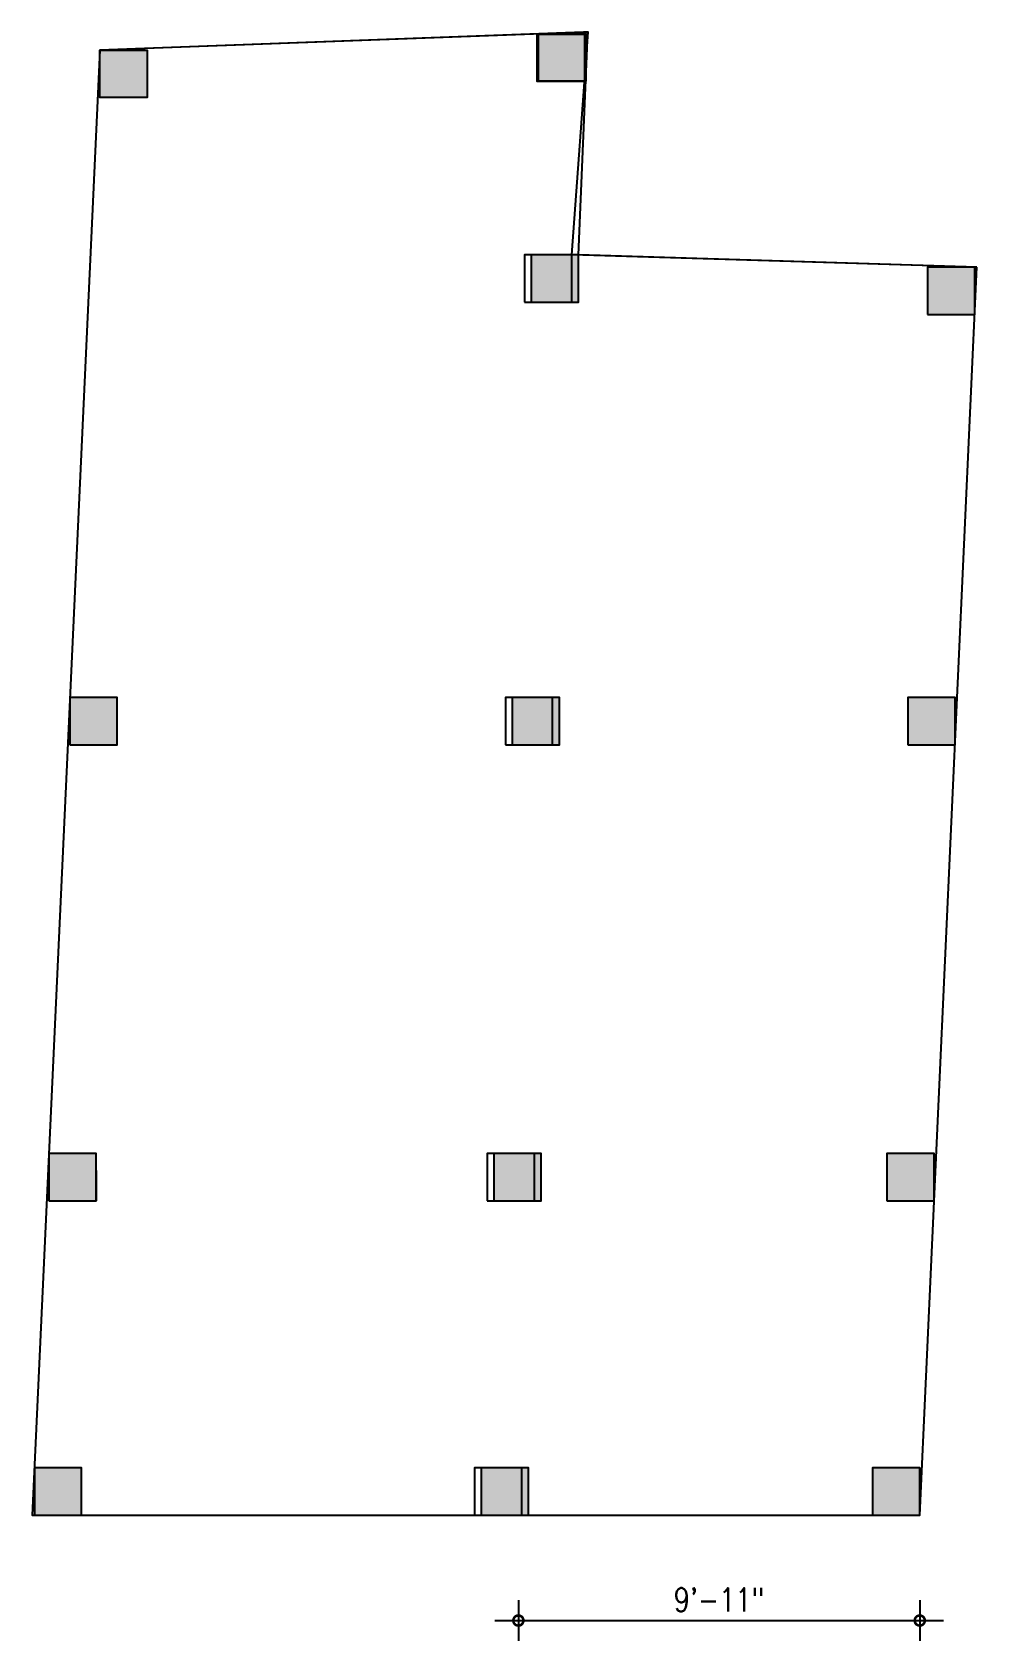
# Model space of a CAD drawing. Header units: inches. Extents: x -10117506 to -5032697, y -6529230 to -3254494.
# Drawn here: x -5047617.3 to -5047337.5, y -3259510.7 to -3259034.6 of the extents above; entities that cross this region are included whole.
import ezdxf

# ---------------------------------------------------------------- set-up
doc = ezdxf.new("R2010")
doc.units = ezdxf.units.IN
doc.header["$LTSCALE"] = 2
doc.header["$MEASUREMENT"] = 0
doc.header["$PDMODE"] = 34
doc.layers.get('0').update_dxf_attribs({"linetype": 'CONTINUOUS'})
doc.layers.get('DEFPOINTS').update_dxf_attribs({"color": 141, "linetype": 'CONTINUOUS'})
doc.styles.add('ROMANS', font='Romans.shx', dxfattribs={"width": 0.8})
doc.dimstyles.new('8 SCALE', dxfattribs={"dimscale": 0, "dimtxt": 7, "dimasz": 6, "dimexe": 6, "dimexo": 2, "dimgap": 2, "dimtad": 1, "dimdec": 0, "dimzin": 0, "dimdsep": 46, "dimlunit": 4, "dimtxsty": 'ROMANS', "dimblk": 'DOTSMALL', "dimcen": 0, "dimdle": 7, "dimclrd": 8, "dimclre": 8, "dimclrt": 3, "dimadec": 0, "dimazin": 0, "dimtfac": 1, "dimtdec": 0, "dimtofl": 0, "dimtmove": 2, "dimatfit": 3, "dimfxl": 6, "dimfxlon": 1, "dimtolj": 1, "dimtzin": 0, "dimarcsym": 0})

# ---------------------------------------------------------------- blocks, each defined once
blk = doc.blocks.new('_DOTSMALL')
at = {"color": 0, "linetype": 'ByBlock', "const_width": 0.5}
blk.add_lwpolyline([(-0.0625, 0, 1), (0.0625, 0, 1)], format="xyb", close=True, dxfattribs=at)
blk = doc.blocks.new('*D931')
at = {"color": 8, "lineweight": -2, "ltscale": 0.5, "transparency": 16777216}
for p, q in [((-5047971.72, -3259539.18), (-5047971.72, -3259551.18)), ((-5047852.85, -3259539.18), (-5047852.85, -3259551.18)), ((-5047978.72, -3259545.18), (-5047845.85, -3259545.18))]:
    blk.add_line(p, q, dxfattribs=at)
at = {"layer": 'DEFPOINTS', "color": 0, "ltscale": 0.5, "transparency": 16777216}
for p in [(-5047971.72, -3259513.95), (-5047852.85, -3259513.95), (-5047852.85, -3259545.18)]:
    blk.add_point(p, dxfattribs=at)
at = {"color": 8, "lineweight": -2, "ltscale": 0.5, "transparency": 16777216, "xscale": 6, "yscale": 6, "zscale": 6, "rotation": 180}
blk.add_blockref('_DOTSMALL', (-5047971.72, -3259545.18), dxfattribs=at)
at = {"color": 8, "lineweight": -2, "ltscale": 0.5, "transparency": 16777216, "xscale": 6, "yscale": 6, "zscale": 6}
blk.add_blockref('_DOTSMALL', (-5047852.85, -3259545.18), dxfattribs=at)
at = {"color": 3, "ltscale": 0.5, "transparency": 16777216, "insert": (-5047912.28, -3259539.01), "char_height": 7, "attachment_point": 5, "style": 'ROMANS'}
blk.add_mtext('\\A1;9\'-11"', dxfattribs=at)
blk = doc.blocks.new('pln')
at = {"color": 3, "ltscale": 0.5}
blk.add_lwpolyline([(-5047835.94, -3259144.61), (-5047955.9, -3259140.99), (-5047951.1, -3259075.04), (-5047952.47, -3259075.09), (-5048095.68, -3259080.36), (-5048115.72, -3259513.95), (-5048101.72, -3259513.95), (-5047969.72, -3259513.95), (-5047852.85, -3259513.95)], close=True, dxfattribs=at)
at = {"ltscale": 0.5}
for points in [[(-5047966.16, -3259075.6), (-5047952.16, -3259075.6), (-5047952.16, -3259089.6), (-5047966.16, -3259089.6)], [(-5048095.68, -3259080.36), (-5048081.68, -3259080.36), (-5048081.68, -3259094.36), (-5048095.68, -3259094.36)], [(-5047969.9, -3259154.99), (-5047955.9, -3259154.99), (-5047955.9, -3259140.99), (-5047969.9, -3259140.99)], [(-5047850.58, -3259158.61), (-5047836.58, -3259158.61), (-5047836.58, -3259144.61), (-5047850.58, -3259144.61)], [(-5048104.53, -3259285.95), (-5048090.53, -3259285.95), (-5048090.53, -3259271.95), (-5048104.53, -3259271.95)], [(-5047975.58, -3259285.95), (-5047961.58, -3259285.95), (-5047961.58, -3259271.95), (-5047975.58, -3259271.95)], [(-5047856.41, -3259285.95), (-5047842.41, -3259285.95), (-5047842.41, -3259271.95), (-5047856.41, -3259271.95)], [(-5048110.77, -3259420.95), (-5048096.77, -3259420.95), (-5048096.77, -3259406.95), (-5048110.77, -3259406.95)], [(-5047980.99, -3259420.95), (-5047966.99, -3259420.95), (-5047966.99, -3259406.95), (-5047980.99, -3259406.95)], [(-5047862.59, -3259420.95), (-5047848.59, -3259420.95), (-5047848.59, -3259406.95), (-5047862.59, -3259406.95)], [(-5048115.07, -3259513.95), (-5048101.07, -3259513.95), (-5048101.07, -3259499.95), (-5048115.07, -3259499.95)], [(-5047984.72, -3259513.95), (-5047970.72, -3259513.95), (-5047970.72, -3259499.95), (-5047984.72, -3259499.95)], [(-5047866.85, -3259513.95), (-5047852.85, -3259513.95), (-5047852.85, -3259499.95), (-5047866.85, -3259499.95)]]:
    blk.add_lwpolyline(points, close=True, dxfattribs=at)
dim = blk.add_linear_dim(base=(-5047852.85, -3259545.18), p1=(-5047971.72, -3259513.95), p2=(-5047852.85, -3259513.95), dimstyle='8 SCALE', override={"dimscale": 1}, dxfattribs=at)
dim.commit()
dim.dimension.update_dxf_attribs({"geometry": '*D931', "text_midpoint": (-5047912.28, -3259539.01)})

msp = doc.modelspace()

# ---------------------------------------------------------------- hatches: boundary and pattern name
at = {"ltscale": 0.5}
for points in [[(-5047453.26, -3259035.14), (-5047467.26, -3259035.14), (-5047467.26, -3259049.14), (-5047453.26, -3259049.14)], [(-5047583.22, -3259039.92), (-5047597.22, -3259039.92), (-5047597.22, -3259053.92), (-5047583.22, -3259053.92)], [(-5047455.44, -3259100.55), (-5047469.44, -3259100.55), (-5047469.44, -3259114.55), (-5047455.44, -3259114.55)], [(-5047338.12, -3259104.17), (-5047352.12, -3259104.17), (-5047352.12, -3259118.17), (-5047338.12, -3259118.17)], [(-5047592.07, -3259231.51), (-5047606.07, -3259231.51), (-5047606.07, -3259245.51), (-5047592.07, -3259245.51)], [(-5047461.13, -3259231.51), (-5047475.13, -3259231.51), (-5047475.13, -3259245.51), (-5047461.13, -3259245.51)], [(-5047343.95, -3259231.51), (-5047357.95, -3259231.51), (-5047357.95, -3259245.51), (-5047343.95, -3259245.51)], [(-5047598.31, -3259366.51), (-5047612.31, -3259366.51), (-5047612.31, -3259380.51), (-5047598.31, -3259380.51)], [(-5047466.54, -3259366.51), (-5047480.54, -3259366.51), (-5047480.54, -3259380.51), (-5047466.54, -3259380.51)], [(-5047350.13, -3259366.51), (-5047364.13, -3259366.51), (-5047364.13, -3259380.51), (-5047350.13, -3259380.51)], [(-5047602.61, -3259459.51), (-5047616.61, -3259459.51), (-5047616.61, -3259473.51), (-5047602.61, -3259473.51)], [(-5047470.26, -3259459.51), (-5047484.26, -3259459.51), (-5047484.26, -3259473.51), (-5047470.26, -3259473.51)], [(-5047354.39, -3259459.51), (-5047368.39, -3259459.51), (-5047368.39, -3259473.51), (-5047354.39, -3259473.51)]]:
    msp.add_hatch(color=1, dxfattribs=at).paths.add_polyline_path(points)

# ---------------------------------------------------------------- linework, layer by layer
for p, q in [((-5047452.65, -3259034.61), (-5047597.22, -3259039.92)), ((-5047455.44, -3259100.55), (-5047452.65, -3259034.61)), ((-5047597.22, -3259039.92), (-5047617.26, -3259473.51)), ((-5047462.27, -3259049.14), (-5047453.26, -3259049.14)), ((-5047337.48, -3259104.17), (-5047455.44, -3259100.55)), ((-5047354.39, -3259473.51), (-5047337.48, -3259104.17)), ((-5047598.31, -3259371.51), (-5047598.31, -3259380.51)), ((-5047603.26, -3259473.51), (-5047354.39, -3259473.51))]:
    msp.add_line(p, q, dxfattribs=at)
at = {"color": 3, "ltscale": 0.5}
for p, q in [((-5047452.65, -3259034.61), (-5047454.02, -3259034.66)), ((-5047617.26, -3259473.51), (-5047603.26, -3259473.51))]:
    msp.add_line(p, q, dxfattribs=at)
at = {"ltscale": 0.5}
for points in [[(-5047467.28, -3259035.14), (-5047453.28, -3259035.14), (-5047453.28, -3259049.14), (-5047467.28, -3259049.14)], [(-5047597.22, -3259039.92), (-5047583.22, -3259039.92), (-5047583.22, -3259053.92), (-5047597.22, -3259053.92)], [(-5047469.44, -3259114.55), (-5047455.44, -3259114.55), (-5047455.44, -3259100.55), (-5047469.44, -3259100.55)], [(-5047352.12, -3259118.17), (-5047338.12, -3259118.17), (-5047338.12, -3259104.17), (-5047352.12, -3259104.17)], [(-5047606.07, -3259245.51), (-5047592.07, -3259245.51), (-5047592.07, -3259231.51), (-5047606.07, -3259231.51)], [(-5047475.13, -3259245.51), (-5047461.13, -3259245.51), (-5047461.13, -3259231.51), (-5047475.13, -3259231.51)], [(-5047357.95, -3259245.51), (-5047343.95, -3259245.51), (-5047343.95, -3259231.51), (-5047357.95, -3259231.51)], [(-5047612.31, -3259380.51), (-5047598.31, -3259380.51), (-5047598.31, -3259366.51), (-5047612.31, -3259366.51)], [(-5047480.54, -3259380.51), (-5047466.54, -3259380.51), (-5047466.54, -3259366.51), (-5047480.54, -3259366.51)], [(-5047364.13, -3259380.51), (-5047350.13, -3259380.51), (-5047350.13, -3259366.51), (-5047364.13, -3259366.51)], [(-5047616.61, -3259473.51), (-5047602.61, -3259473.51), (-5047602.61, -3259459.51), (-5047616.61, -3259459.51)], [(-5047484.26, -3259473.51), (-5047470.26, -3259473.51), (-5047470.26, -3259459.51), (-5047484.26, -3259459.51)], [(-5047368.39, -3259473.51), (-5047354.39, -3259473.51), (-5047354.39, -3259459.51), (-5047368.39, -3259459.51)]]:
    msp.add_lwpolyline(points, close=True, dxfattribs=at)

# ---------------------------------------------------------------- block references
msp.add_blockref('pln', (498.46, 40.44))

doc.saveas('drawing.dxf')
